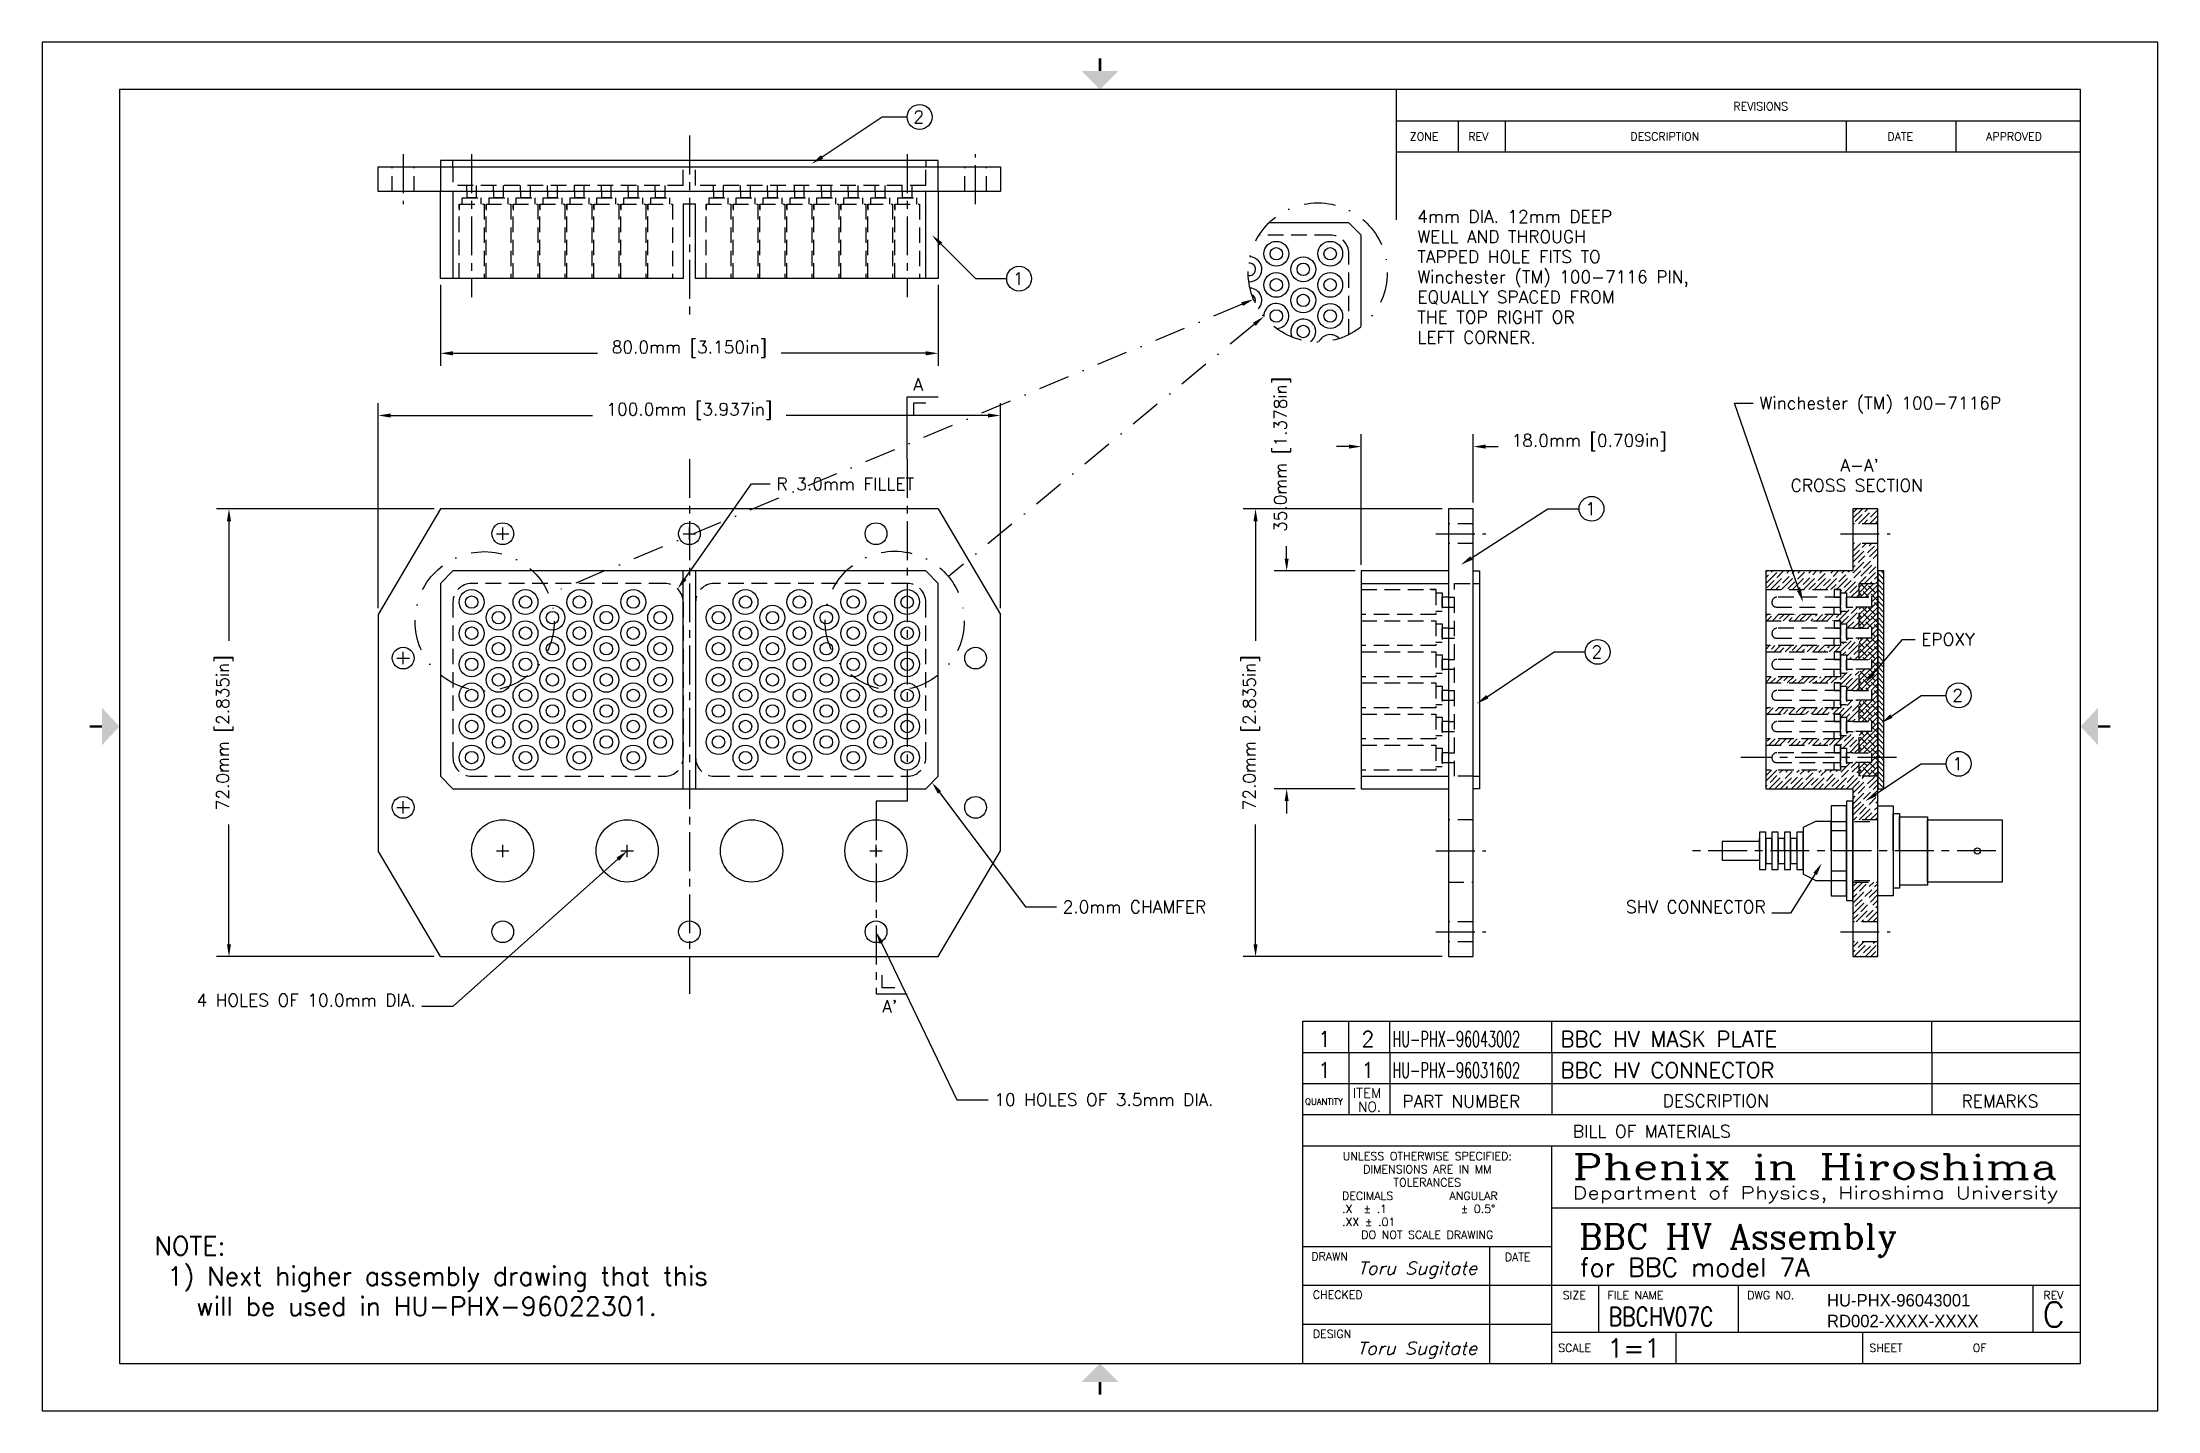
# Model space of a CAD drawing. Extents: x -170 to 170, y -120 to 100.
import ezdxf
from ezdxf.enums import TextEntityAlignment as Align

# ---------------------------------------------------------------- set-up
doc = ezdxf.new("R2010")
doc.units = 0
doc.header["$LTSCALE"] = 5
doc.header["$MEASUREMENT"] = 0
for name, pattern in [('CENTER', [2, 1.25, -0.25, 0.25, -0.25]), ('DASHDOTX2', [2, 1, -0.5, 0, -0.5]), ('HIDDENX2', [0.75, 0.5, -0.25])]:
    doc.linetypes.add(name, pattern=pattern)
doc.layers.get('0').update_dxf_attribs({"linetype": 'CONTINUOUS'})
doc.layers.get('DEFPOINTS').update_dxf_attribs({"linetype": 'CONTINUOUS'})
for name, color, linetype in [('CENTER', 7, 'CENTER'), ('CNCT_HIDDEN', 6, 'HIDDENX2'), ('CONNECTOR', 1, 'CONTINUOUS'), ('DIMENSIONS', 7, 'CONTINUOUS'), ('EPOXY', 8, 'CONTINUOUS'), ('GUIDE', 8, 'DASHDOTX2'), ('PHENIX', 7, 'CONTINUOUS')]:
    doc.layers.add(name, color=color, linetype=linetype)
doc.styles.add('ADESK2', font='romans')
doc.styles.add('ROMANC', font='romanc', dxfattribs={"height": 0.1})
doc.styles.add('SCRIPTC', font='scriptc', dxfattribs={"height": 0.1})
doc.dimstyles.get("Standard").update_dxf_attribs({"dimtxt": 0.18, "dimasz": 0.18, "dimexe": 0.18, "dimexo": 0.0625, "dimgap": 0.09, "dimtad": 0, "dimtih": 1, "dimtoh": 1, "dimdec": 4, "dimzin": 0, "dimtxsty": 'STANDARD', "dimcen": 0.09, "dimazin": 3, "dimtfac": 1, "dimtdec": 4, "dimtofl": 0, "dimtmove": 0, "dimatfit": 3, "dimtolj": 1, "dimtzin": 0})

msp = doc.modelspace()

# ---------------------------------------------------------------- texts
at = {"layer": 'DIMENSIONS'}
for s, height, style, p in [('2', 2, 'ADESK2', (-30, 87)), ('4mm DIA. 12mm DEEP', 2, 'ADESK2', (51, 71)), ('WELL AND THROUGH ', 2, 'ADESK2', (51, 67.7619)), ('TAPPED HOLE FITS TO ', 2, 'ADESK2', (51, 64.52381)), ('1', 2, 'ADESK2', (-14, 61)), ('Winchester (TM) 100-7116 PIN, ', 2, 'ADESK2', (51, 61.28571)), ('EQUALLY SPACED FROM', 2, 'ADESK2', (51, 58.04762)), ('THE TOP RIGHT OR ', 2, 'ADESK2', (51, 54.80952)), ('LEFT CORNER.', 2, 'ADESK2', (51, 51.57143)), ('A', 2, 'ADESK2', (-30, 44)), ("A-A'", 2, 'ADESK2', (119, 31)), ('R 3.0mm FILLET', 2, 'ADESK2', (-52, 28)), ('CROSS SECTION', 2, 'ADESK2', (111, 27.7619)), ('1', 2, 'ADESK2', (78, 24)), ('EPOXY', 2, 'ADESK2', (132, 3)), ('2', 2, 'ADESK2', (79, 1)), ('2', 2, 'ADESK2', (137, -6)), ('1', 2, 'ADESK2', (137, -17)), ("A'", 2, 'ADESK2', (-35, -56)), ('1', 2.5, 'ADESK2', (35, -61.5)), ('2', 2.5, 'ADESK2', (42, -61.5)), ('1', 2.5, 'ADESK2', (35, -66.5)), ('1', 2.5, 'ADESK2', (42, -66.5)), ('10 HOLES OF 3.5mm DIA.', 2, 'ADESK2', (-17, -71)), ('BBC HV Assembly', 4, 'ROMANC', (77, -94)), ('for BBC model 7A', 3, 'ADESK2', (77.13117, -98.45031))]:
    msp.add_text(s, height=height, dxfattribs=dict(at, style=style)).set_placement(p)
at = {"layer": 'DIMENSIONS', "style": 'ADESK2'}
for s, p in [('Winchester (TM) 100-7116P', (106, 41)), ('2.0mm CHAMFER', (-6, -40))]:
    msp.add_text(s, height=2, rotation=360, dxfattribs=at).set_placement(p)
for s, p in [('SHV CONNECTOR', (107, -40)), ('4 HOLES OF 10.0mm DIA.', (-110, -55))]:
    msp.add_text(s, height=2, dxfattribs=at).set_placement(p, align=Align.RIGHT)
at = {"layer": 'DIMENSIONS', "style": 'ADESK2', "width": 0.8}
msp.add_text('BBCHV07C', height=3, dxfattribs=at).set_placement((81.73743, -106.3686))
at = {"layer": 'PHENIX', "style": 'ADESK2', "width": 0.6}
for s, p in [('HU-PHX-96043002', (47, -61.5)), ('HU-PHX-96031602', (47, -66.5))]:
    msp.add_text(s, height=2.5, dxfattribs=at).set_placement(p)
at = {"layer": 'PHENIX', "style": 'ADESK2'}
for s, height, p in [('BBC HV MASK PLATE', 2.5, (74, -61.5)), ('BBC HV CONNECTOR', 2.5, (74, -66.5)), ('NOTE:', 3, (-152, -95)), (' 1) Next higher assembly drawing that this ', 3, (-152, -99.85714)), ('   will be used in HU-PHX-96022301.', 3, (-152, -104.71429)), ('C', 4, (151.48646, -106.54275)), ('1=1', 3, (81.55394, -111.45744))]:
    msp.add_text(s, height=height, dxfattribs=at).set_placement(p)
at = {"layer": 'PHENIX'}
for s, p in [('HU-PHX-96043001', (116.84601, -103.24213)), ('RD002-XXXX-XXXX', (116.84601, -106.57546))]:
    msp.add_text(s, height=2, dxfattribs=at).set_placement(p)

# ---------------------------------------------------------------- blocks, each defined once
blk = doc.blocks.new('*X3')
at = {"color": 0}
for p, q in [((126, 23.47), (127.53, 25)), ((126, 24.35), (126.62, 24.97)), ((126.4, 22.98), (127.5, 24.09)), ((126.9, 22.6), (129.3, 25)), ((127.72, 24.31), (127.72, 24.31)), ((127.94, 24.53), (128.41, 25)), ((128.67, 22.6), (130, 23.93)), ((128.83, 23.64), (129.93, 24.75)), ((126.17, 22.76), (126.17, 22.76)), ((127.78, 22.6), (128.38, 23.2)), ((128.61, 23.42), (128.61, 23.42)), ((129.71, 22.76), (130, 23.05)), ((123.37, 12), (130, 18.63)), ((126, 16.4), (129, 19.4)), ((126, 18.17), (127.23, 19.4)), ((126, 19.05), (126.17, 19.22)), ((126, 17.28), (127.06, 18.34)), ((126.84, 16.35), (127.94, 17.46)), ((127.28, 18.56), (127.28, 18.56)), ((127.5, 18.78), (128.12, 19.4)), ((128.16, 17.68), (128.16, 17.68)), ((128.38, 17.9), (129.49, 19)), ((129.27, 17.01), (130, 17.75)), ((129.71, 19.22), (129.71, 19.22)), ((112, 13.01), (113.99, 15)), ((112, 14.77), (112.23, 15)), ((112, 13.89), (112.47, 14.36)), ((112.7, 14.58), (112.7, 14.58)), ((112.76, 12), (115.76, 15)), ((112.92, 14.81), (113.11, 15)), ((113.58, 13.7), (113.58, 13.7)), ((113.8, 13.92), (114.88, 15)), ((114.53, 12), (117.53, 15)), ((114.68, 13.04), (115.79, 14.14)), ((116.01, 14.36), (116.01, 14.36)), ((116.23, 14.58), (116.65, 15)), ((116.3, 12), (119.3, 15)), ((117.11, 13.7), (118.22, 14.81)), ((118, 12.82), (119.1, 13.92)), ((118.07, 12), (121.07, 15)), ((119.32, 14.14), (119.32, 14.14)), ((119.55, 14.36), (120.18, 15)), ((119.83, 12), (122.83, 15)), ((120.43, 13.48), (121.53, 14.58)), ((121.31, 12.6), (122.42, 13.7)), ((121.6, 12), (124.6, 15)), ((121.75, 14.81), (121.75, 14.81)), ((122.64, 13.92), (122.64, 13.92)), ((122.86, 14.14), (123.72, 15)), ((123.74, 13.26), (124.85, 14.36)), ((124.64, 11.5), (130, 16.86)), ((125.07, 14.58), (125.07, 14.58)), ((125.29, 14.81), (125.49, 15)), ((125.95, 13.7), (125.95, 13.7)), ((126, 15.51), (126.4, 15.91)), ((126.17, 13.92), (127.28, 15.03)), ((126.62, 16.13), (126.62, 16.13)), ((127.06, 13.04), (128.16, 14.14)), ((127.5, 15.25), (127.5, 15.25)), ((127.72, 15.47), (128.83, 16.57)), ((127.9, 13), (130, 15.1)), ((128.38, 14.36), (128.38, 14.36)), ((128.61, 14.58), (129.71, 15.69)), ((129.05, 16.79), (129.05, 16.79)), ((129.49, 13.7), (130, 14.21)), ((129.93, 15.91), (129.93, 15.91)), ((112.03, 12.15), (112.03, 12.15)), ((112.25, 12.37), (113.36, 13.48)), ((113.65, 12), (114.24, 12.6)), ((114.46, 12.82), (114.46, 12.82)), ((115.57, 12.15), (116.67, 13.26)), ((116.89, 13.48), (116.89, 13.48)), ((117.18, 12), (117.56, 12.37)), ((117.78, 12.6), (117.78, 12.6)), ((118.95, 12), (119.99, 13.04)), ((120.21, 13.26), (120.21, 13.26)), ((120.72, 12), (120.87, 12.15)), ((121.09, 12.37), (121.09, 12.37)), ((122.49, 12), (123.3, 12.82)), ((123.52, 13.04), (123.52, 13.04)), ((124, 11.75), (124.19, 11.93)), ((124.41, 12.15), (124.41, 12.15)), ((124.63, 12.37), (125.73, 13.48)), ((125, 10.98), (125.07, 11.05)), ((125.29, 11.27), (125.29, 11.27)), ((125.51, 11.49), (126.62, 12.6)), ((125.69, 10.79), (127, 12.1)), ((126.58, 10.79), (127, 11.21)), ((126.84, 12.82), (126.84, 12.82)), ((128.79, 13), (129.05, 13.26)), ((129.27, 13.48), (129.27, 13.48)), ((129.67, 13), (130, 13.33)), ((112, 7.7), (112.3, 8)), ((112.18, 7), (112.92, 7.73)), ((113.07, 7), (114.07, 8)), ((113.14, 7.95), (113.14, 7.95)), ((114.02, 7.07), (114.02, 7.07)), ((114.24, 7.29), (114.95, 8)), ((114.83, 7), (115.83, 8)), ((115.72, 7), (116.23, 7.51)), ((116.45, 7.73), (116.45, 7.73)), ((116.6, 7), (117.6, 8)), ((116.67, 7.95), (116.72, 8)), ((117.56, 7.07), (118.49, 8)), ((118.37, 7), (119.37, 8)), ((119.25, 7), (119.55, 7.29)), ((119.77, 7.51), (119.77, 7.51)), ((119.99, 7.73), (120.25, 8)), ((120.14, 7), (121.14, 8)), ((121.02, 7), (121.98, 7.95)), ((121.9, 7), (122.9, 8)), ((122.79, 7), (122.86, 7.07)), ((123.08, 7.29), (123.08, 7.29)), ((123.3, 7.51), (123.79, 8)), ((123.67, 7), (125.88, 9.21)), ((124, 8.21), (124.29, 8.5)), ((124.19, 6.63), (125.29, 7.73)), ((124.94, 6.5), (127, 8.56)), ((125.11, 5.79), (126.17, 6.85)), ((125.51, 7.95), (125.51, 7.95)), ((125.73, 8.18), (126.77, 9.21)), ((126.4, 7.07), (126.4, 7.07)), ((126.62, 7.29), (127, 7.68)), ((123.98, 2), (126.19, 4.21)), ((124.41, 3.31), (124.59, 3.5)), ((125, 3.91), (125.3, 4.21)), ((125.29, 2.43), (126.4, 3.54)), ((126, 5.79), (127, 6.79)), ((126.62, 3.76), (126.62, 3.76)), ((126.84, 3.98), (127, 4.14)), ((126.88, 5.79), (127, 5.91)), ((112, 2.4), (112.6, 3)), ((112.7, 2.21), (112.7, 2.21)), ((112.92, 2.43), (113.49, 3)), ((113.37, 2), (114.37, 3)), ((114.25, 2), (114.9, 2.65)), ((115.13, 2.87), (115.13, 2.87)), ((115.14, 2), (116.14, 3)), ((116.23, 2.21), (117.02, 3)), ((116.9, 2), (117.9, 3)), ((117.79, 2), (118.22, 2.43)), ((118.44, 2.65), (118.44, 2.65)), ((118.66, 2.87), (118.79, 3)), ((118.67, 2), (119.67, 3)), ((119.56, 2), (120.56, 3)), ((120.44, 2), (121.44, 3)), ((121.32, 2), (121.53, 2.21)), ((121.75, 2.43), (121.75, 2.43)), ((121.98, 2.65), (122.32, 3)), ((122.21, 2), (123.21, 3)), ((123.09, 2), (123.96, 2.87)), ((124.19, 3.09), (124.19, 3.09)), ((124.36, 1.5), (124.85, 1.99)), ((125, 1.26), (127, 3.26)), ((125.07, 2.21), (125.07, 2.21)), ((125.42, 0.79), (125.73, 1.1)), ((125.95, 1.33), (125.95, 1.33)), ((126.17, 1.55), (127, 2.37)), ((126.3, 0.79), (127, 1.49)), ((112, -2.9), (112.9, -2)), ((112, -2.02), (112.02, -2)), ((112.79, -3), (113.58, -2.21)), ((113.67, -3), (114.67, -2)), ((114.68, -2.87), (114.68, -2.87)), ((114.9, -2.65), (115.56, -2)), ((115.44, -3), (116.44, -2)), ((116.32, -3), (116.89, -2.43)), ((117.11, -2.21), (117.11, -2.21)), ((117.21, -3), (118.21, -2)), ((118.22, -2.87), (119.09, -2)), ((118.98, -3), (119.98, -2)), ((119.86, -3), (120.21, -2.65)), ((120.43, -2.43), (120.43, -2.43)), ((120.65, -2.21), (120.86, -2)), ((120.74, -3), (121.74, -2)), ((121.63, -3), (122.63, -2)), ((122.51, -3), (123.51, -2)), ((123.4, -3), (123.52, -2.87)), ((123.74, -2.65), (123.74, -2.65)), ((123.96, -2.43), (124.9, -1.5)), ((124, -3.28), (126.49, -0.79)), ((124, -1.51), (124.01, -1.5)), ((124.85, -3.31), (125.95, -2.21)), ((125, -1.4), (125.07, -1.33)), ((125, -4.05), (127, -2.05)), ((125.29, -1.1), (125.29, -1.1)), ((125.51, -0.88), (125.61, -0.79)), ((125.73, -4.2), (126.84, -3.09)), ((126.17, -1.99), (126.17, -1.99)), ((126.4, -1.77), (127, -1.16)), ((124, -6.81), (124.31, -6.5)), ((124.08, -8.5), (126.79, -5.79)), ((125, -5.81), (125.02, -5.79)), ((125.07, -6.63), (125.91, -5.79)), ((125.95, -7.51), (127, -6.47)), ((126.6, -4.21), (127, -3.81)), ((112, -7.32), (112.25, -7.07)), ((112.21, -8), (113.21, -7)), ((113.09, -8), (113.14, -7.95)), ((113.36, -7.73), (113.36, -7.73)), ((113.58, -7.51), (114.09, -7)), ((113.98, -8), (114.98, -7)), ((114.86, -8), (115.57, -7.29)), ((115.74, -8), (116.74, -7)), ((115.79, -7.07), (115.79, -7.07)), ((116.67, -7.95), (116.67, -7.95)), ((116.89, -7.73), (117.63, -7)), ((117.51, -8), (118.51, -7)), ((118.4, -8), (118.88, -7.51)), ((119.1, -7.29), (119.1, -7.29)), ((119.28, -8), (120.28, -7)), ((119.32, -7.07), (119.4, -7)), ((120.21, -7.95), (121.16, -7)), ((121.05, -8), (122.05, -7)), ((121.93, -8), (122.2, -7.73)), ((122.42, -7.51), (122.42, -7.51)), ((122.64, -7.29), (122.93, -7)), ((122.81, -8), (123.81, -7)), ((123.7, -8), (124.63, -7.07)), ((124.85, -6.85), (124.85, -6.85)), ((124.97, -8.5), (125.51, -7.95)), ((125.14, -9.21), (127, -7.35)), ((125.73, -7.73), (125.73, -7.73)), ((126.02, -9.21), (126.4, -8.84)), ((126.62, -8.62), (126.62, -8.62)), ((126.84, -8.4), (127, -8.23)), ((126.91, -9.21), (127, -9.12)), ((112.03, -12.6), (112.03, -12.6)), ((112.25, -12.37), (112.63, -12)), ((112.51, -13), (113.51, -12)), ((113.4, -13), (114.24, -12.15)), ((114.28, -13), (115.28, -12)), ((115.35, -12.82), (115.35, -12.82)), ((115.57, -12.6), (116.16, -12)), ((116.05, -13), (117.05, -12)), ((116.93, -13), (117.56, -12.37)), ((117.78, -12.15), (117.78, -12.15)), ((117.81, -13), (118.81, -12)), ((118.88, -12.82), (119.7, -12)), ((119.58, -13), (120.58, -12)), ((120.47, -13), (120.87, -12.6)), ((121.09, -12.37), (121.09, -12.37)), ((121.31, -12.15), (121.47, -12)), ((121.35, -13), (122.35, -12)), ((122.23, -13), (123.23, -12)), ((123.12, -13), (124.62, -11.5)), ((124, -13), (124.19, -12.82)), ((124.39, -13.5), (127, -10.89)), ((124.41, -12.6), (124.41, -12.6)), ((124.63, -12.37), (125.73, -11.27)), ((125, -11.12), (125.33, -10.79)), ((125.29, -13.48), (125.29, -13.48)), ((125.44, -14.21), (127, -12.65)), ((125.51, -13.26), (126.62, -12.15)), ((125.95, -11.05), (125.95, -11.05)), ((126.17, -10.83), (126.21, -10.79)), ((126.4, -14.14), (127, -13.54)), ((126.84, -11.93), (126.84, -11.93)), ((112, -18.81), (113.81, -17)), ((112, -17.05), (112.05, -17)), ((112.58, -20), (115.58, -17)), ((114.35, -20), (117.35, -17)), ((116.12, -20), (119.12, -17)), ((117.89, -20), (120.89, -17)), ((119.65, -20), (122.65, -17)), ((121.42, -20), (124.92, -16.5)), ((123.19, -20), (127, -16.19)), ((124, -16.54), (124.04, -16.5)), ((125, -13.77), (125.07, -13.7)), ((125, -16.42), (125.63, -15.79)), ((125.51, -16.79), (125.51, -16.79)), ((125.73, -16.57), (126.52, -15.79)), ((112, -17.93), (112.92, -17.01)), ((112, -19.7), (112.25, -19.45)), ((112.47, -19.22), (112.47, -19.22)), ((112.7, -19), (113.8, -17.9)), ((113.58, -19.89), (114.68, -18.78)), ((114.02, -17.68), (114.02, -17.68)), ((114.24, -17.46), (114.7, -17)), ((114.9, -18.56), (114.9, -18.56)), ((115.13, -18.34), (116.23, -17.24)), ((115.23, -20), (115.57, -19.67)), ((115.79, -19.45), (115.79, -19.45)), ((116.01, -19.22), (117.11, -18.12)), ((116.45, -17.01), (116.45, -17.01)), ((117, -20), (118, -19)), ((117.34, -17.9), (117.34, -17.9)), ((117.56, -17.68), (118.23, -17)), ((118.22, -18.78), (118.22, -18.78)), ((118.44, -18.56), (119.55, -17.46)), ((118.77, -20), (118.88, -19.89)), ((119.1, -19.67), (119.1, -19.67)), ((119.32, -19.45), (120.43, -18.34)), ((119.77, -17.24), (119.77, -17.24)), ((119.99, -17.01), (120, -17)), ((120.54, -20), (121.31, -19.22)), ((120.65, -18.12), (120.65, -18.12)), ((120.87, -17.9), (121.77, -17)), ((121.53, -19), (121.53, -19)), ((121.75, -18.78), (122.86, -17.68)), ((122.42, -19.89), (122.42, -19.89)), ((122.64, -19.67), (123.74, -18.56)), ((123.08, -17.46), (123.08, -17.46)), ((123.3, -17.24), (123.54, -17)), ((123.96, -18.34), (123.96, -18.34)), ((124.07, -20), (124.63, -19.45)), ((124.19, -18.12), (125.29, -17.01)), ((124.85, -19.22), (124.85, -19.22)), ((124.96, -20), (127, -17.96)), ((125.07, -19), (126.17, -17.9)), ((125.95, -19.89), (127.06, -18.78)), ((126, -20.72), (128.72, -18)), ((126, -22.49), (130, -18.49)), ((126, -24.26), (130, -20.26)), ((126.4, -17.68), (126.4, -17.68)), ((126.62, -17.46), (127, -17.07)), ((126.84, -20.77), (127.94, -19.67)), ((127.28, -18.56), (127.28, -18.56)), ((127.5, -18.34), (127.84, -18)), ((128.16, -19.45), (128.16, -19.45)), ((128.38, -19.22), (129.49, -18.12)), ((129.05, -20.33), (129.05, -20.33)), ((129.27, -20.11), (130, -19.38)), ((126, -21.61), (126.4, -21.21)), ((126.17, -23.2), (127.28, -22.1)), ((126.62, -20.99), (126.62, -20.99)), ((127.03, -25), (130, -22.03)), ((127.06, -24.09), (128.16, -22.98)), ((127.5, -21.88), (127.5, -21.88)), ((127.72, -21.66), (128.83, -20.55)), ((128.38, -22.76), (128.38, -22.76)), ((128.61, -22.54), (129.71, -21.43)), ((128.8, -25), (130, -23.8)), ((129.27, -23.64), (129.27, -23.64)), ((129.49, -23.42), (130, -22.91)), ((129.93, -21.21), (129.93, -21.21)), ((126.14, -25), (126.62, -24.53)), ((126.84, -24.31), (126.84, -24.31)), ((127.94, -24.97), (129.05, -23.86)), ((129.68, -25), (129.93, -24.75)), ((126, -36.63), (127.63, -35)), ((126, -38.4), (129.4, -35)), ((126, -40.17), (130, -36.17)), ((126, -37.52), (126.62, -36.9)), ((126.17, -35.58), (126.75, -35)), ((126.84, -36.68), (126.84, -36.68)), ((127.06, -36.46), (128.16, -35.36)), ((127.94, -37.34), (129.05, -36.24)), ((128.38, -35.13), (128.38, -35.13)), ((128.83, -38.23), (129.93, -37.12)), ((129.27, -36.02), (129.27, -36.02)), ((129.49, -35.8), (130, -35.29)), ((126, -41.05), (126.84, -40.22)), ((126.17, -39.11), (126.17, -39.11)), ((126.4, -38.89), (127.5, -37.79)), ((126.54, -41.4), (130, -37.94)), ((127.06, -40), (127.06, -40)), ((127.28, -39.77), (128.38, -38.67)), ((127.72, -37.57), (127.72, -37.57)), ((128.16, -40.66), (129.27, -39.55)), ((128.31, -41.4), (130, -39.71)), ((128.61, -38.45), (128.61, -38.45)), ((129.19, -41.4), (130, -40.59)), ((129.49, -39.33), (129.49, -39.33)), ((129.71, -39.11), (130, -38.82)), ((127.42, -41.4), (127.72, -41.1)), ((127.94, -40.88), (127.94, -40.88)), ((126, -45.47), (126.87, -44.6)), ((126, -46.36), (126.4, -45.96)), ((126.24, -47), (128.64, -44.6)), ((126.62, -45.74), (126.62, -45.74)), ((126.84, -45.52), (127.76, -44.6)), ((127.13, -47), (127.28, -46.85)), ((127.5, -46.62), (127.5, -46.62)), ((127.72, -46.4), (128.83, -45.3)), ((128.01, -47), (130, -45.01)), ((128.89, -47), (129.71, -46.18)), ((129.05, -45.08), (129.05, -45.08)), ((129.27, -44.86), (129.53, -44.6)), ((129.78, -47), (130, -46.78)), ((129.93, -45.96), (129.93, -45.96))]:
    blk.add_line(p, q, dxfattribs=at)
blk = doc.blocks.new('PHENIX')
for p, q in [((17, 11), (0, 11)), ((0, 11), (0, 0)), ((17, 0), (17, 11)), ((16.38, 10.62), (0.62, 10.62)), ((0.62, 10.62), (0.62, 0.38)), ((10.88, 10.62), (10.88, 9.573)), ((16.38, 0.38), (16.38, 10.62)), ((10.88, 10.37), (16.38, 10.37)), ((11.38, 10.12), (11.38, 10.37)), ((11.76, 10.12), (11.76, 10.37)), ((14.5, 10.12), (14.5, 10.37)), ((15.38, 10.12), (15.38, 10.37)), ((10.88, 10.12), (16.38, 10.12)), ((10.13, 2.88), (16.38, 2.88)), ((10.13, 2.63), (10.13, 2.88)), ((10.5, 2.88), (10.5, 2.38)), ((10.829, 2.88), (10.829, 2.38)), ((12.131, 2.88), (12.131, 2.38)), ((15.184, 2.88), (15.184, 2.38)), ((10.13, 2.63), (16.38, 2.63)), ((10.13, 2.38), (10.13, 2.63)), ((10.13, 2.13), (10.13, 2.38)), ((10.13, 2.38), (16.38, 2.38)), ((10.13, 2.13), (16.38, 2.13)), ((10.13, 0.38), (10.13, 2.13)), ((12.13, 0.38), (12.13, 2.13)), ((12.13, 1.63), (16.38, 1.63)), ((10.13, 1.32), (12.13, 1.32)), ((11.63, 1.32), (11.63, 0.38)), ((10.13, 1.01), (16.38, 1.01)), ((12.51, 0.63), (12.51, 1.01)), ((13.63, 0.63), (13.63, 1.01)), ((16, 0.63), (16, 1.01)), ((10.13, 0.695), (12.13, 0.695)), ((12.13, 0.63), (16.38, 0.63)), ((13.13, 0.38), (13.13, 0.63)), ((14.63, 0.38), (14.63, 0.63)), ((0.62, 0.38), (16.38, 0.38)), ((0, 0), (17, 0))]:
    blk.add_line(p, q)
at = {"const_width": 0.02}
for points in [[(8.5, 10.87), (8.5, 10.77)], [(0.38, 5.5), (0.48, 5.5)], [(16.62, 5.5), (16.52, 5.5)], [(8.5, 0.13), (8.5, 0.23)]]:
    blk.add_lwpolyline(points, dxfattribs=at)
for points in [[(8.35, 10.77), (8.65, 10.77), (8.5, 10.62)], [(0.48, 5.35), (0.48, 5.65), (0.62, 5.5)], [(16.52, 5.35), (16.52, 5.65), (16.38, 5.5)], [(8.35, 0.23), (8.65, 0.23), (8.5, 0.38)]]:
    blk.add_solid(points)
at = {"style": 'ADESK2'}
for s, height, p in [('REVISIONS', 0.065, (13.59, 10.453)), ('ZONE', 0.065, (10.989, 10.21)), ('REV', 0.065, (11.46, 10.21)), ('DESCRIPTION', 0.065, (12.762, 10.21)), ('DATE', 0.065, (14.828, 10.21)), ('APPROVED', 0.065, (15.621, 10.21)), ('ITEM', 0.08, (10.531, 2.514)), ('QUANTITY', 0.05, (10.148, 2.46)), ('NO.', 0.08, (10.574, 2.403)), ('PART NUMBER', 0.1, (10.93, 2.437)), ('DESCRIPTION', 0.1, (13.022, 2.441)), ('REMARKS', 0.1, (15.424, 2.438)), ('BILL OF MATERIALS', 0.1, (12.3, 2.195)), ('DECIMALS', 0.065, (10.445, 1.695)), ('ANGULAR', 0.065, (11.309, 1.695)), ('.X  %%p .1', 0.065, (10.445, 1.59)), ('.XX %%p .01', 0.065, (10.445, 1.485)), ('  %%p 0.5%%d', 0.065, (11.309, 1.59)), ('DRAWN', 0.065, (10.198, 1.208)), ('DATE', 0.065, (11.753, 1.203)), ('CHECKED', 0.065, (10.21, 0.9)), ('SIZE', 0.065, (12.218, 0.896)), ('FILE NAME', 0.065, (12.579, 0.896)), ('DWG NO.', 0.065, (13.701, 0.896)), ('REV', 0.065, (16.081, 0.896)), ('DESIGN', 0.065, (10.21, 0.585)), ('SCALE', 0.065, (12.182, 0.472)), ('SHEET', 0.065, (14.683, 0.472)), ('OF', 0.065, (15.513, 0.473))]:
    blk.add_text(s, height=height, dxfattribs=at).set_placement(p)
for s, p in [('UNLESS OTHERWISE SPECIFIED:', (11.13, 2.014)), ('DIMENSIONS ARE IN MM', (11.13, 1.908)), ('TOLERANCES', (11.13, 1.803)), ('DO NOT SCALE DRAWING', (11.13, 1.382))]:
    blk.add_text(s, height=0.065, dxfattribs=at).set_placement(p, align=Align.CENTER)
for s, height, style, width, p, p2 in [('Phenix in Hiroshima', 0.2, 'ROMANC', 1.125, (12.3, 1.862), (16.2, 1.862)), ('Department of Physics, Hiroshima University', 0.1, 'ROMANC', 1.018657, (12.3, 1.701), (16.2, 1.701)), ('Toru Sugitate', 0.1, 'SCRIPTC', 1.078536, (10.571, 1.096), (11.531, 1.096)), ('Toru Sugitate', 0.1, 'SCRIPTC', 1.084561, (10.565, 0.452), (11.531, 0.452))]:
    blk.add_text(s, height=height, dxfattribs=dict(style=style, width=width)).set_placement(p, p2, align=Align.FIT)
blk = doc.blocks.new('*D4')
at = {"color": 0, "linetype": 'BYBLOCK'}
for p, q in [((-106, 56), (-106, 43)), ((-26, 56), (-26, 43)), ((-104, 45), (-80.76, 45)), ((-28, 45), (-51.24, 45))]:
    blk.add_line(p, q, dxfattribs=at)
for points in [[(-104, 45.33), (-104, 44.67), (-106, 45)], [(-28, 45.33), (-28, 44.67), (-26, 45)]]:
    blk.add_solid(points, dxfattribs=at)
at = {"layer": 'DEFPOINTS', "color": 0, "linetype": 'BYBLOCK'}
for p in [(-106, 57), (-26, 57), (-26, 45)]:
    blk.add_point(p, dxfattribs=at)
at = {"color": 0, "linetype": 'BYBLOCK', "style": 'ADESK2'}
blk.add_text('80.0mm [3.150in]', height=2, dxfattribs=at).set_placement((-66, 45), align=Align.CENTER)
blk = doc.blocks.new('*D5')
at = {"color": 0, "linetype": 'BYBLOCK'}
for p, q in [((55, 25), (23, 25)), ((25, 23), (25, 3.76)), ((25, -45), (25, -25.76)), ((55, -47), (23, -47))]:
    blk.add_line(p, q, dxfattribs=at)
for points in [[(24.67, 23), (25.33, 23), (25, 25)], [(24.67, -45), (25.33, -45), (25, -47)]]:
    blk.add_solid(points, dxfattribs=at)
at = {"layer": 'DEFPOINTS', "color": 0, "linetype": 'BYBLOCK'}
for p in [(56, 25), (25, -47), (56, -47)]:
    blk.add_point(p, dxfattribs=at)
at = {"color": 0, "linetype": 'BYBLOCK', "style": 'ADESK2'}
blk.add_text('72.0mm [2.835in]', height=2, rotation=90, dxfattribs=at).set_placement((25, -11), align=Align.CENTER)
blk = doc.blocks.new('*D6')
at = {"color": 0, "linetype": 'BYBLOCK'}
for p, q in [((40, 35), (38, 35)), ((42, 16), (42, 37)), ((60, 26), (60, 37)), ((62, 35), (64, 35))]:
    blk.add_line(p, q, dxfattribs=at)
for points in [[(40, 35.33), (40, 34.67), (42, 35)], [(62, 35.33), (62, 34.67), (60, 35)]]:
    blk.add_solid(points, dxfattribs=at)
at = {"layer": 'DEFPOINTS', "color": 0, "linetype": 'BYBLOCK'}
for p in [(60, 35), (60, 25), (42, 15)]:
    blk.add_point(p, dxfattribs=at)
at = {"color": 0, "linetype": 'BYBLOCK', "style": 'ADESK2'}
blk.add_text('18.0mm [0.709in]', height=2, dxfattribs=at).set_placement((78.62, 35), align=Align.CENTER)
blk = doc.blocks.new('*X7')
at = {"color": 0}
for p, q in [((126, 13.65), (125.83, 13.83)), ((126, 11.89), (125, 12.89)), ((126, 11), (125, 12)), ((126, 10.12), (125, 11.12)), ((126, 9.23), (125, 10.23)), ((126, 12.77), (125.38, 13.38)), ((126, 8.35), (125, 9.35)), ((126, 7.47), (125, 8.47)), ((126, 6.58), (125, 7.58)), ((126, 5.7), (125, 6.7)), ((126, 4.81), (125, 5.81)), ((126, 3.93), (125, 4.93)), ((126, 3.05), (125, 4.05)), ((126, 2.16), (125, 3.16)), ((126, 1.28), (125, 2.28)), ((126, 0.4), (125, 1.4)), ((126, -0.49), (125, 0.51)), ((126, -1.37), (125, -0.37)), ((126, -2.26), (125, -1.26)), ((126, -3.14), (125, -2.14)), ((126, -4.02), (125, -3.02)), ((126, -4.91), (125, -3.91)), ((126, -5.79), (125, -4.79)), ((126, -6.68), (125, -5.68)), ((126, -7.56), (125, -6.56)), ((126, -8.44), (125, -7.44)), ((126, -9.33), (125, -8.33)), ((126, -10.21), (125, -9.21)), ((126, -11.1), (125, -10.1)), ((126, -11.98), (125, -10.98)), ((126, -12.86), (125, -11.86)), ((126, -13.75), (125, -12.75)), ((126, -14.63), (125, -13.63)), ((125.49, -15), (125, -14.51))]:
    blk.add_line(p, q, dxfattribs=at)
blk = doc.blocks.new('*X8')
at = {"color": 0}
for p, q in [((125.83, 13.83), (125, 14.65)), ((125.38, 13.38), (125, 13.77)), ((126, 14.54), (125.54, 15)), ((126, -16.4), (125, -15.4)), ((126, -17.28), (125, -16.28)), ((126, -15.51), (125.49, -15)), ((126, -18.17), (125, -17.17)), ((126, -19.05), (125, -18.05)), ((126, -19.93), (125, -18.93)), ((125.18, -20), (125, -19.82))]:
    blk.add_line(p, q, dxfattribs=at)
blk = doc.blocks.new('*X9')
at = {"color": 0}
for p, q in [((122, 11.51), (123.49, 13)), ((122, 12.4), (122.6, 13)), ((122.42, 11.05), (122, 11.47)), ((122.16, 10.79), (124.37, 13)), ((123.3, 11.93), (122.23, 13)), ((123.56, 10.79), (122.64, 11.71)), ((123.04, 10.79), (125, 12.75)), ((124.63, 11.49), (123.52, 12.6)), ((123.93, 10.79), (125, 11.86)), ((125, 10.23), (123.96, 11.27)), ((124.19, 12.82), (124, 13)), ((124, 9.98), (125, 10.98)), ((125, 12), (124.85, 12.15)), ((125, 12.89), (124.89, 13)), ((122, 7.1), (125, 10.1)), ((122, 6.21), (125, 9.21)), ((122, 7.98), (123.23, 9.21)), ((122, 8.86), (122.35, 9.21)), ((122.42, 7.51), (122, 7.93)), ((122.86, 6.19), (122, 7.05)), ((122.46, 5.79), (125, 8.33)), ((123.3, 8.4), (122.49, 9.21)), ((123.74, 7.07), (122.64, 8.18)), ((124.19, 5.75), (123.08, 6.85)), ((123.35, 5.79), (125, 7.44)), ((124.63, 7.95), (123.52, 9.06)), ((125, 6.7), (123.96, 7.73)), ((124.19, 9.28), (124, 9.47)), ((125, 9.35), (124.41, 9.94)), ((125, 8.47), (124.85, 8.62)), ((122, 1.79), (125, 4.79)), ((122, 2.68), (123.53, 4.21)), ((122, 3.56), (122.65, 4.21)), ((122, 0.91), (125, 3.91)), ((122.86, 2.65), (122, 3.51)), ((122.42, 3.98), (122.19, 4.21)), ((122.37, 5.79), (122.2, 5.97)), ((123.74, 3.54), (123.07, 4.21)), ((125, 3.16), (123.96, 4.2)), ((124, 5.56), (125, 6.56)), ((124, 4.68), (125, 5.68)), ((124.63, 4.42), (124, 5.05)), ((125, 5.81), (124.41, 6.41)), ((125, 4.93), (124.85, 5.08)), ((122.07, 0.79), (122, 0.86)), ((123.3, 1.33), (122.2, 2.43)), ((122.95, 0.79), (122.64, 1.1)), ((122.77, 0.79), (125, 3.02)), ((124.19, 2.21), (123.08, 3.31)), ((124.63, 0.88), (123.52, 1.99)), ((123.65, 0.79), (125, 2.14)), ((124, 0.26), (125, 1.26)), ((125, -0.37), (124, 0.63)), ((124, -0.63), (125, 0.37)), ((125, 2.28), (124.41, 2.87)), ((125, 1.4), (124.85, 1.55)), ((122, -3.51), (125, -0.51)), ((122, -2.63), (123.84, -0.79)), ((122, -1.74), (122.95, -0.79)), ((122, -0.86), (122.07, -0.79)), ((122.42, -3.09), (122, -2.68)), ((122.19, -4.21), (125, -1.4)), ((123.3, -2.21), (122.2, -1.1)), ((123.74, -3.54), (122.64, -2.43)), ((122.86, -0.88), (122.77, -0.79)), ((123.07, -4.21), (125, -2.28)), ((124.63, -2.65), (123.52, -1.55)), ((124.19, -1.33), (123.65, -0.79)), ((123.95, -4.21), (125, -3.16)), ((125, -3.91), (123.96, -2.87)), ((125, -1.26), (124.41, -0.66)), ((125, -2.14), (124.85, -1.99)), ((122.65, -4.21), (122, -3.56)), ((122, -7.93), (125, -4.93)), ((122, -6.16), (122.37, -5.79)), ((122, -7.05), (123.26, -5.79)), ((122, -8.81), (125, -5.81)), ((122.42, -6.63), (122, -6.21)), ((122.49, -9.21), (125, -6.7)), ((123.74, -7.07), (122.64, -5.97)), ((123.53, -4.21), (123.08, -3.76)), ((125, -7.44), (123.96, -6.41)), ((124, -5.05), (125, -4.05)), ((124.19, -4.86), (124, -4.68)), ((124.63, -6.19), (124, -5.56)), ((125, -4.79), (124.41, -4.2)), ((125, -5.68), (124.85, -5.52)), ((122.86, -7.95), (122, -7.1)), ((123.23, -9.21), (122.2, -8.18)), ((124.19, -8.4), (123.08, -7.29)), ((123.37, -9.21), (125, -7.58)), ((124.63, -9.72), (123.52, -8.62)), ((124, -9.47), (125, -8.47)), ((124, -10.35), (125, -9.35)), ((125, -10.98), (124, -9.98)), ((125, -8.33), (124.41, -7.73)), ((125, -9.21), (124.85, -9.06)), ((122, -13.23), (125, -10.23)), ((122, -11.47), (122.68, -10.79)), ((122, -12.35), (123.56, -10.79)), ((122, -14.12), (125, -11.12)), ((122.42, -13.7), (122, -13.28)), ((122.86, -11.49), (122.16, -10.79)), ((123.3, -12.82), (122.2, -11.71)), ((123.74, -14.14), (122.64, -13.04)), ((122.79, -14.21), (125, -12)), ((124.19, -11.93), (123.08, -10.83)), ((124.63, -13.26), (123.52, -12.15)), ((123.68, -14.21), (125, -12.89)), ((125, -14.51), (123.96, -13.48)), ((125, -11.86), (124.41, -11.27)), ((125, -12.75), (124.85, -12.6)), ((122.04, -14.21), (122, -14.17)), ((122, -15.89), (122.1, -15.79)), ((122, -16.77), (122.98, -15.79)), ((122, -17.65), (123.86, -15.79)), ((122.42, -17.24), (122, -16.82)), ((122.54, -18), (125, -15.54)), ((123.74, -17.68), (122.64, -16.57)), ((123.3, -16.35), (122.74, -15.79)), ((123.42, -18), (125, -16.42)), ((124.63, -16.79), (123.62, -15.79)), ((124, -14.77), (125, -13.77)), ((124, -15.65), (124.65, -15)), ((124.19, -15.47), (124, -15.28)), ((124.6, -15), (124.41, -14.81)), ((125, -15.4), (124.6, -15)), ((124.65, -15), (125, -14.65)), ((125, -16.28), (124.85, -16.13)), ((122.3, -18), (122, -17.7)), ((123.18, -18), (123.08, -17.9)), ((124.95, -18), (123.96, -17.01)), ((124.31, -18), (125, -17.31))]:
    blk.add_line(p, q, dxfattribs=at)
blk = doc.blocks.new('*D10')
at = {"color": 0, "linetype": 'BYBLOCK'}
for p, q in [((-116, 9), (-116, 42)), ((-16, 9), (-16, 42)), ((-114, 40), (-81.57, 40)), ((-18, 40), (-50.43, 40))]:
    blk.add_line(p, q, dxfattribs=at)
for points in [[(-114, 40.33), (-114, 39.67), (-116, 40)], [(-18, 40.33), (-18, 39.67), (-16, 40)]]:
    blk.add_solid(points, dxfattribs=at)
at = {"layer": 'DEFPOINTS', "color": 0, "linetype": 'BYBLOCK'}
for p in [(-116, 40), (-116, 8), (-16, 8)]:
    blk.add_point(p, dxfattribs=at)
at = {"color": 0, "linetype": 'BYBLOCK', "style": 'ADESK2'}
blk.add_text('100.0mm [3.937in]', height=2, dxfattribs=at).set_placement((-66, 40), align=Align.CENTER)
blk = doc.blocks.new('*D11')
at = {"color": 0, "linetype": 'BYBLOCK'}
for p, q in [((-107, 25), (-142, 25)), ((-140, 23), (-140, 3.76)), ((-140, -45), (-140, -25.76)), ((-107, -47), (-142, -47))]:
    blk.add_line(p, q, dxfattribs=at)
for points in [[(-140.33, 23), (-139.67, 23), (-140, 25)], [(-140.33, -45), (-139.67, -45), (-140, -47)]]:
    blk.add_solid(points, dxfattribs=at)
at = {"layer": 'DEFPOINTS', "color": 0, "linetype": 'BYBLOCK'}
for p in [(-140, 25), (-106, 25), (-106, -47)]:
    blk.add_point(p, dxfattribs=at)
at = {"color": 0, "linetype": 'BYBLOCK', "style": 'ADESK2'}
blk.add_text('72.0mm [2.835in]', height=2, rotation=90, dxfattribs=at).set_placement((-140, -11), align=Align.CENTER)
blk = doc.blocks.new('*D12')
at = {"color": 0, "linetype": 'BYBLOCK'}
for p, q in [((30, 17), (30, 19)), ((41, 15), (28, 15)), ((41, -20), (28, -20)), ((30, -22), (30, -24))]:
    blk.add_line(p, q, dxfattribs=at)
for points in [[(29.67, 17), (30.33, 17), (30, 15)], [(29.67, -22), (30.33, -22), (30, -20)]]:
    blk.add_solid(points, dxfattribs=at)
at = {"layer": 'DEFPOINTS', "color": 0, "linetype": 'BYBLOCK'}
for p in [(30, 15), (42, 15), (42, -20)]:
    blk.add_point(p, dxfattribs=at)
at = {"color": 0, "linetype": 'BYBLOCK', "style": 'ADESK2'}
blk.add_text('35.0mm [1.378in]', height=2, rotation=90, dxfattribs=at).set_placement((30, 33.76), align=Align.CENTER)

# ---------------------------------------------------------------- dimensions: what is measured, and where the dimension line sits
at = {"layer": 'DIMENSIONS'}
dim = msp.add_linear_dim(base=(-26, 50), p1=(-106, 62), p2=(-26, 62), dimstyle='Standard', dxfattribs=at)
dim.commit()
dim.dimension.update_dxf_attribs({"geometry": '*D4', "text_midpoint": (-66, 50), "insert": (0, 5)})
for base, p1, p2, picture, middle in [((30, 15), (42, -20), (42, 15), '*D12', (30, 33.7619)), ((-140, 25), (-106, -47), (-106, 25), '*D11', (-140, -11)), ((25, -47), (56, 25), (56, -47), '*D5', (25, -11))]:
    dim = msp.add_linear_dim(base=base, p1=p1, p2=p2, angle=90, dimstyle='Standard', dxfattribs=at)
    dim.commit()
    dim.dimension.update_dxf_attribs({"geometry": picture, "text_midpoint": middle})
for base, p1, p2, picture, middle in [((-116, 40), (-16, 8), (-116, 8), '*D10', (-66, 40)), ((60, 35), (42, 15), (60, 25), '*D6', (78.61905, 35))]:
    dim = msp.add_linear_dim(base=base, p1=p1, p2=p2, dimstyle='Standard', dxfattribs=at)
    dim.commit()
    dim.dimension.update_dxf_attribs({"geometry": picture, "text_midpoint": middle})

# ---------------------------------------------------------------- linework, layer by layer
at = {"layer": 'CENTER'}
for p, q in [((-66, 85), (-66, 56)), ((-112, 82), (-112, 74)), ((-101, 82), (-101, 59)), ((-31, 82), (-31, 59)), ((-20, 74), (-20, 82)), ((-66, 33), (-66, -53)), ((-31, 33), (-31, -22)), ((54, 21), (62, 21)), ((119, 21), (127, 21)), ((128, -15), (103, -15)), ((-31, -22), (-36, -22)), ((-36, -22), (-36, -53)), ((54, -30), (62, -30)), ((144, -30), (95, -30)), ((54, -43), (62, -43)), ((119, -43), (127, -43))]:
    msp.add_line(p, q, dxfattribs=at)
at = {"layer": 'CNCT_HIDDEN'}
for p, q in [((-113.75, 76), (-113.75, 80)), ((-110.25, 76), (-110.25, 80)), ((-104, 80), (-104, 77)), ((-67, 77), (-67, 80)), ((-65, 77), (-65, 80)), ((-28, 77), (-28, 80)), ((-21.75, 76), (-21.75, 80)), ((-18.25, 76), (-18.25, 80)), ((-67, 77), (-104, 77)), ((-102.5, 75), (-99.5, 75)), ((-102.5, 74), (-102.5, 75)), ((-101.79, 76), (-101.79, 77)), ((-101.79, 76), (-101.79, 75)), ((-100.21, 75), (-101.79, 75)), ((-101, 75), (-101.79, 75)), ((-100.21, 76), (-100.21, 77)), ((-100.21, 75), (-100.21, 76)), ((-99.5, 75), (-99.5, 74)), ((-98.17, 75), (-95.17, 75)), ((-98.17, 74), (-98.17, 75)), ((-97.46, 76), (-97.46, 77)), ((-97.46, 76), (-97.46, 75)), ((-96.67, 75), (-97.46, 75)), ((-95.88, 75), (-97.46, 75)), ((-95.88, 76), (-95.88, 77)), ((-95.88, 75), (-95.88, 76)), ((-95.17, 75), (-95.17, 74)), ((-93.84, 75), (-90.84, 75)), ((-93.84, 74), (-93.84, 75)), ((-93.13, 76), (-93.13, 77)), ((-93.13, 76), (-93.13, 75)), ((-92.34, 75), (-93.13, 75)), ((-91.55, 75), (-93.13, 75)), ((-91.55, 76), (-91.55, 77)), ((-91.55, 75), (-91.55, 76)), ((-90.84, 75), (-90.84, 74)), ((-89.51, 75), (-86.51, 75)), ((-89.51, 74), (-89.51, 75)), ((-88.8, 76), (-88.8, 77)), ((-88.8, 76), (-88.8, 75)), ((-88.01, 75), (-88.8, 75)), ((-87.22, 75), (-88.8, 75)), ((-87.22, 76), (-87.22, 77)), ((-87.22, 75), (-87.22, 76)), ((-86.51, 75), (-86.51, 74)), ((-85.18, 75), (-82.18, 75)), ((-85.18, 74), (-85.18, 75)), ((-84.47, 76), (-84.47, 77)), ((-84.47, 76), (-84.47, 75)), ((-83.68, 75), (-84.47, 75)), ((-82.89, 75), (-84.47, 75)), ((-82.89, 76), (-82.89, 77)), ((-82.89, 75), (-82.89, 76)), ((-82.18, 75), (-82.18, 74)), ((-80.85, 75), (-77.85, 75)), ((-80.85, 74), (-80.85, 75)), ((-80.14, 76), (-80.14, 77)), ((-80.14, 76), (-80.14, 75)), ((-79.35, 75), (-80.14, 75)), ((-78.56, 75), (-80.14, 75)), ((-78.56, 76), (-78.56, 77)), ((-78.56, 75), (-78.56, 76)), ((-77.85, 75), (-77.85, 74)), ((-76.52, 75), (-73.52, 75)), ((-76.52, 74), (-76.52, 75)), ((-75.81, 76), (-75.81, 77)), ((-75.81, 76), (-75.81, 75)), ((-75.02, 75), (-75.81, 75)), ((-74.23, 75), (-75.81, 75)), ((-74.23, 76), (-74.23, 77)), ((-74.23, 75), (-74.23, 76)), ((-73.52, 75), (-73.52, 74)), ((-72.19, 75), (-69.19, 75)), ((-72.19, 74), (-72.19, 75)), ((-71.48, 76), (-71.48, 77)), ((-71.48, 76), (-71.48, 75)), ((-70.69, 75), (-71.48, 75)), ((-69.9, 75), (-71.48, 75)), ((-69.9, 76), (-69.9, 77)), ((-69.9, 75), (-69.9, 76)), ((-69.19, 75), (-69.19, 74)), ((-28, 77), (-65, 77)), ((-62.81, 74), (-62.81, 75)), ((-62.81, 75), (-59.81, 75)), ((-62.1, 76), (-62.1, 77)), ((-62.1, 76), (-62.1, 75)), ((-61.31, 75), (-62.1, 75)), ((-60.52, 75), (-62.1, 75)), ((-60.52, 76), (-60.52, 77)), ((-60.52, 75), (-60.52, 76)), ((-59.81, 75), (-59.81, 74)), ((-58.48, 74), (-58.48, 75)), ((-58.48, 75), (-55.48, 75)), ((-57.77, 76), (-57.77, 77)), ((-57.77, 76), (-57.77, 75)), ((-56.98, 75), (-57.77, 75)), ((-56.19, 75), (-57.77, 75)), ((-56.19, 76), (-56.19, 77)), ((-56.19, 75), (-56.19, 76)), ((-55.48, 75), (-55.48, 74)), ((-54.15, 74), (-54.15, 75)), ((-54.15, 75), (-51.15, 75)), ((-53.44, 76), (-53.44, 77)), ((-53.44, 76), (-53.44, 75)), ((-52.65, 75), (-53.44, 75)), ((-51.86, 75), (-53.44, 75)), ((-51.86, 76), (-51.86, 77)), ((-51.86, 75), (-51.86, 76)), ((-51.15, 75), (-51.15, 74)), ((-49.82, 74), (-49.82, 75)), ((-49.82, 75), (-46.82, 75)), ((-49.11, 76), (-49.11, 77)), ((-49.11, 76), (-49.11, 75)), ((-48.32, 75), (-49.11, 75)), ((-47.53, 75), (-49.11, 75)), ((-47.53, 76), (-47.53, 77)), ((-47.53, 75), (-47.53, 76)), ((-46.82, 75), (-46.82, 74)), ((-45.49, 74), (-45.49, 75)), ((-45.49, 75), (-42.49, 75)), ((-44.78, 76), (-44.78, 77)), ((-44.78, 76), (-44.78, 75)), ((-43.99, 75), (-44.78, 75)), ((-43.2, 75), (-44.78, 75)), ((-43.2, 76), (-43.2, 77)), ((-43.2, 75), (-43.2, 76)), ((-42.49, 75), (-42.49, 74)), ((-41.16, 74), (-41.16, 75)), ((-41.16, 75), (-38.16, 75)), ((-40.45, 76), (-40.45, 77)), ((-40.45, 76), (-40.45, 75)), ((-39.66, 75), (-40.45, 75)), ((-38.87, 75), (-40.45, 75)), ((-38.87, 76), (-38.87, 77)), ((-38.87, 75), (-38.87, 76)), ((-38.16, 75), (-38.16, 74)), ((-36.83, 74), (-36.83, 75)), ((-36.83, 75), (-33.83, 75)), ((-36.12, 76), (-36.12, 77)), ((-36.12, 76), (-36.12, 75)), ((-35.33, 75), (-36.12, 75)), ((-34.54, 75), (-36.12, 75)), ((-34.54, 76), (-34.54, 77)), ((-34.54, 75), (-34.54, 76)), ((-33.83, 75), (-33.83, 74)), ((-32.5, 75), (-29.5, 75)), ((-32.5, 74), (-32.5, 75)), ((-31.79, 76), (-31.79, 77)), ((-31.79, 76), (-31.79, 75)), ((-30.21, 75), (-31.79, 75)), ((-31, 75), (-31.79, 75)), ((-30.21, 76), (-30.21, 77)), ((-30.21, 75), (-30.21, 76)), ((-29.5, 75), (-29.5, 74)), ((-103, 62), (-103, 74)), ((-103, 74), (-99, 74)), ((-103, 74), (-103, 73)), ((-99, 74), (-99, 62)), ((-98.67, 62), (-98.67, 74)), ((-98.67, 74), (-94.67, 74)), ((-98.67, 74), (-98.67, 73)), ((-94.67, 74), (-94.67, 62)), ((-94.34, 62), (-94.34, 74)), ((-94.34, 74), (-90.34, 74)), ((-94.34, 74), (-94.34, 73)), ((-90.34, 74), (-90.34, 62)), ((-90.01, 62), (-90.01, 74)), ((-90.01, 74), (-86.01, 74)), ((-90.01, 74), (-90.01, 73)), ((-86.01, 74), (-86.01, 62)), ((-85.68, 62), (-85.68, 74)), ((-85.68, 74), (-81.68, 74)), ((-85.68, 74), (-85.68, 73)), ((-81.68, 74), (-81.68, 62)), ((-81.35, 62), (-81.35, 74)), ((-81.35, 74), (-77.35, 74)), ((-81.35, 74), (-81.35, 73)), ((-77.35, 74), (-77.35, 62)), ((-77.02, 62), (-77.02, 74)), ((-77.02, 74), (-73.02, 74)), ((-77.02, 74), (-77.02, 73)), ((-73.02, 74), (-73.02, 62)), ((-72.69, 62), (-72.69, 74)), ((-72.69, 74), (-68.69, 74)), ((-72.69, 74), (-72.69, 73)), ((-68.69, 74), (-68.69, 62)), ((-63.31, 62), (-63.31, 74)), ((-63.31, 74), (-59.31, 74)), ((-63.31, 74), (-63.31, 73)), ((-59.31, 74), (-59.31, 62)), ((-58.98, 62), (-58.98, 74)), ((-58.98, 74), (-54.98, 74)), ((-58.98, 74), (-58.98, 73)), ((-54.98, 74), (-54.98, 62)), ((-54.65, 62), (-54.65, 74)), ((-54.65, 74), (-50.65, 74)), ((-54.65, 74), (-54.65, 73)), ((-50.65, 74), (-50.65, 62)), ((-50.32, 62), (-50.32, 74)), ((-50.32, 74), (-46.32, 74)), ((-50.32, 74), (-50.32, 73)), ((-46.32, 74), (-46.32, 62)), ((-45.99, 62), (-45.99, 74)), ((-45.99, 74), (-41.99, 74)), ((-45.99, 74), (-45.99, 73)), ((-41.99, 74), (-41.99, 62)), ((-41.66, 62), (-41.66, 74)), ((-41.66, 74), (-37.66, 74)), ((-41.66, 74), (-41.66, 73)), ((-37.66, 74), (-37.66, 62)), ((-37.33, 62), (-37.33, 74)), ((-37.33, 74), (-33.33, 74)), ((-37.33, 74), (-37.33, 73)), ((-33.33, 74), (-33.33, 62)), ((-33, 62), (-33, 74)), ((-33, 74), (-33, 73)), ((-33, 74), (-29, 74)), ((-29, 74), (-29, 62)), ((37, 69), (25.56602, 69)), ((40, 53), (40, 66)), ((60, 22.6), (56, 22.6)), ((125, 22.6), (121, 22.6)), ((125, 21), (125, 22.6)), ((60, 19.4), (56, 19.4)), ((125, 19.4), (121, 19.4)), ((-70, 13), (-101, 13)), ((-31, 13), (-62, 13)), ((42, 12), (54, 12)), ((54, 12), (53, 12)), ((54, 12), (54, 8)), ((54, 11.5), (55, 11.5)), ((55, 11.5), (55, 8.5)), ((56, 10.79), (55, 10.79)), ((55, 10), (55, 10.79)), ((55, 9.21), (55, 10.79)), ((56, 10.79), (57, 10.79)), ((57, -18), (57, 13)), ((57, 13), (60, 13)), ((107, 12), (119, 12)), ((119, 10.79), (108.79, 10.79)), ((118, 12), (118, 10.79)), ((119, 12), (118, 12)), ((118, 10.79), (119, 10.79)), ((119, 10.79), (119, 12)), ((119, 12), (119, 8)), ((119, 11.5), (120, 11.5)), ((119, 10), (119, 11.5)), ((120, 11.5), (120, 8.5)), ((120, 9.21), (120, 10.79)), ((120, 10), (120, 10.79)), ((121, 10.79), (120, 10.79)), ((121, 10.79), (124, 10.79)), ((122, 13), (125, 13)), ((122, 10.79), (122, 13)), ((124, 10.79), (124, 9.21)), ((-104, 10), (-104, -15)), ((-67, 10), (-67, -15)), ((-65, 10), (-65, -15)), ((-28, -15), (-28, 10)), ((54, 8), (42, 8)), ((42, 7), (54, 7)), ((55, 8.5), (54, 8.5)), ((54, 7), (54, 3)), ((55, 9.21), (56, 9.21)), ((56, 9.21), (57, 9.21)), ((119, 8), (107, 8)), ((107, 7), (119, 7)), ((108, 10), (108, 9.91)), ((108.7, 9.21), (119, 9.21)), ((118, 9.21), (119, 9.21)), ((118, 8), (118, 9.21)), ((119, 8), (118, 8)), ((119, 7), (118, 7)), ((118, 7), (118, 5.79)), ((119, 8.5), (119, 10)), ((119, 9.21), (119, 8)), ((120, 8.5), (119, 8.5)), ((119, 7), (119, 3)), ((119, 5.79), (119, 7)), ((119, 7), (119, 3)), ((120, 9.21), (121, 9.21)), ((124, 9.21), (121, 9.21)), ((122, 5.79), (122, 9.21)), ((54, 6.5), (55, 6.5)), ((55, 3.5), (54, 3.5)), ((55, 6.5), (55, 3.5)), ((56, 5.79), (55, 5.79)), ((55, 5), (55, 5.79)), ((55, 4.21), (55, 5.79)), ((55, 4.21), (56, 4.21)), ((56, 5.79), (57, 5.79)), ((56, 4.21), (57, 4.21)), ((108, 5), (108, 4.91)), ((108.7, 4.21), (119, 4.21)), ((119, 5.79), (108.79, 5.79)), ((118, 5.79), (119, 5.79)), ((118, 3), (118, 4.21)), ((118, 4.21), (119, 4.21)), ((119, 6.5), (120, 6.5)), ((119, 5), (119, 6.5)), ((119, 5), (119, 5.79)), ((119, 3.5), (119, 5)), ((119, 4.21), (119, 3)), ((120, 3.5), (119, 3.5)), ((120, 6.5), (120, 3.5)), ((121, 5.79), (120, 5.79)), ((120, 4.21), (120, 5.79)), ((120, 5), (120, 5.79)), ((120, 4.21), (121, 4.21)), ((121, 5.79), (124, 5.79)), ((124, 4.21), (121, 4.21)), ((122, 0.79), (122, 4.21)), ((124, 5.79), (124, 4.21)), ((54, 3), (42, 3)), ((42, 2), (54, 2)), ((54, 2), (54, -2)), ((54, 1.5), (55, 1.5)), ((55, 1.5), (55, -1.5)), ((56, 0.79), (55, 0.79)), ((55, -0.79), (55, 0.79)), ((55, 0), (55, 0.79)), ((56, 0.79), (57, 0.79)), ((119, 3), (107, 3)), ((107, 2), (119, 2)), ((108, 0), (108, -0.09)), ((119, 0.79), (108.79, 0.79)), ((119, 3), (118, 3)), ((118, 2), (118, 0.79)), ((119, 2), (118, 2)), ((118, 0.79), (119, 0.79)), ((119, 2), (119, -2)), ((119, 0.79), (119, 2)), ((119, 2), (119, -2)), ((119, 2), (119, -2)), ((119, 1.5), (120, 1.5)), ((119, 0), (119, 1.5)), ((119, 0), (119, 0.79)), ((119, -1.5), (119, 0)), ((120, 1.5), (120, -1.5)), ((120, 0), (120, 0.79)), ((120, -0.79), (120, 0.79)), ((121, 0.79), (120, 0.79)), ((121, 0.79), (124, 0.79)), ((124, 0.79), (124, -0.79)), ((54, -2), (42, -2)), ((42, -3), (54, -3)), ((55, -1.5), (54, -1.5)), ((54, -3), (54, -7)), ((55, -0.79), (56, -0.79)), ((56, -0.79), (57, -0.79)), ((119, -2), (107, -2)), ((107, -3), (119, -3)), ((108.7, -0.79), (119, -0.79)), ((118, -0.79), (119, -0.79)), ((118, -2), (118, -0.79)), ((119, -2), (118, -2)), ((119, -3), (118, -3)), ((118, -3), (118, -4.21)), ((119, -0.79), (119, -2)), ((120, -1.5), (119, -1.5)), ((119, -3), (119, -7)), ((119, -3), (119, -7)), ((119, -4.21), (119, -3)), ((119, -3), (119, -7)), ((119, -3), (119, -7)), ((120, -0.79), (121, -0.79)), ((124, -0.79), (121, -0.79)), ((122, -4.21), (122, -0.79)), ((54, -3.5), (55, -3.5)), ((55, -6.5), (54, -6.5)), ((55, -3.5), (55, -6.5)), ((55, -5.79), (55, -4.21)), ((55, -5), (55, -4.21)), ((56, -4.21), (55, -4.21)), ((55, -5.79), (56, -5.79)), ((56, -4.21), (57, -4.21)), ((56, -5.79), (57, -5.79)), ((108, -5), (108, -5.09)), ((108.7, -5.79), (119, -5.79)), ((119, -4.21), (108.79, -4.21)), ((118, -4.21), (119, -4.21)), ((118, -7), (118, -5.79)), ((118, -5.79), (119, -5.79)), ((119, -3.5), (120, -3.5)), ((119, -5), (119, -3.5)), ((119, -5), (119, -4.21)), ((119, -6.5), (119, -5)), ((119, -5.79), (119, -7)), ((120, -6.5), (119, -6.5)), ((120, -3.5), (120, -6.5)), ((121, -4.21), (120, -4.21)), ((120, -5.79), (120, -4.21)), ((120, -5), (120, -4.21)), ((120, -5.79), (121, -5.79)), ((121, -4.21), (124, -4.21)), ((124, -5.79), (121, -5.79)), ((122, -9.21), (122, -5.79)), ((124, -4.21), (124, -5.79)), ((54, -7), (42, -7)), ((42, -8), (54, -8)), ((54, -8), (54, -12)), ((54, -8.5), (55, -8.5)), ((55, -8.5), (55, -11.5)), ((55, -10.79), (55, -9.21)), ((55, -10), (55, -9.21)), ((56, -9.21), (55, -9.21)), ((56, -9.21), (57, -9.21)), ((119, -7), (107, -7)), ((107, -8), (119, -8)), ((108, -10), (108, -10.09)), ((119, -9.21), (108.79, -9.21)), ((119, -7), (118, -7)), ((118, -8), (118, -9.21)), ((119, -8), (118, -8)), ((118, -9.21), (119, -9.21)), ((119, -8), (119, -12)), ((119, -8), (119, -12)), ((119, -9.21), (119, -8)), ((119, -8), (119, -12)), ((119, -8), (119, -12)), ((119, -8), (119, -12)), ((119, -8.5), (120, -8.5)), ((119, -10), (119, -8.5)), ((119, -10), (119, -9.21)), ((119, -11.5), (119, -10)), ((120, -8.5), (120, -11.5)), ((120, -10), (120, -9.21)), ((120, -10.79), (120, -9.21)), ((121, -9.21), (120, -9.21)), ((121, -9.21), (124, -9.21)), ((124, -9.21), (124, -10.79)), ((54, -12), (42, -12)), ((42, -13), (54, -13)), ((55, -11.5), (54, -11.5)), ((54, -13), (54, -17)), ((54, -13.5), (55, -13.5)), ((55, -10.79), (56, -10.79)), ((55, -13.5), (55, -16.5)), ((56, -10.79), (57, -10.79)), ((119, -12), (107, -12)), ((107, -13), (119, -13)), ((108.7, -10.79), (119, -10.79)), ((118, -10.79), (119, -10.79)), ((118, -12), (118, -10.79)), ((119, -12), (118, -12)), ((118, -13), (118, -14.21)), ((119, -13), (118, -13)), ((119, -10.79), (119, -12)), ((120, -11.5), (119, -11.5)), ((119, -13), (119, -17)), ((119, -13), (119, -17)), ((119, -13), (119, -17)), ((119, -14.21), (119, -13)), ((119, -13), (119, -17)), ((119, -13), (119, -17)), ((119, -13), (119, -17)), ((119, -13.5), (120, -13.5)), ((119, -15), (119, -13.5)), ((120, -10.79), (121, -10.79)), ((120, -13.5), (120, -16.5)), ((124, -10.79), (121, -10.79)), ((122, -14.21), (122, -10.79)), ((54, -17), (42, -17)), ((54, -17), (53, -17)), ((55, -16.5), (54, -16.5)), ((55, -15.79), (55, -14.21)), ((55, -15), (55, -14.21)), ((56, -14.21), (55, -14.21)), ((55, -15.79), (56, -15.79)), ((56, -14.21), (57, -14.21)), ((56, -15.79), (57, -15.79)), ((119, -17), (107, -17)), ((108, -15), (108, -15.09)), ((108.7, -15.79), (119, -15.79)), ((119, -14.21), (108.79, -14.21)), ((118, -14.21), (119, -14.21)), ((118, -17), (118, -15.79)), ((118, -15.79), (119, -15.79)), ((119, -17), (118, -17)), ((119, -15), (119, -14.21)), ((119, -16.5), (119, -15)), ((119, -15.79), (119, -17)), ((120, -16.5), (119, -16.5)), ((121, -14.21), (120, -14.21)), ((120, -15.79), (120, -14.21)), ((120, -15), (120, -14.21)), ((120, -15.79), (121, -15.79)), ((121, -14.21), (124, -14.21)), ((124, -15.79), (121, -15.79)), ((122, -18), (122, -15.79)), ((124, -14.21), (124, -15.79)), ((-101, -18), (-70, -18)), ((-62, -18), (-31, -18)), ((60, -18), (57, -18)), ((125, -18), (122, -18)), ((60, -25), (56, -25)), ((117.5, -25.25), (125, -25.25)), ((121, -25), (121, -35)), ((125, -25), (121, -25)), ((125, -30), (125, -25)), ((56, -35), (60, -35)), ((117.5, -34.75), (125, -34.75)), ((121, -35), (125, -35)), ((60, -41.4), (56, -41.4)), ((125, -41.4), (121, -41.4)), ((125, -43), (125, -41.4)), ((60, -44.6), (56, -44.6)), ((125, -44.6), (121, -44.6))]:
    msp.add_line(p, q, dxfattribs=at)
for centre, radius, start, end in [((37, 66), 3, 0, 90), ((-101, 10), 3, 90, 180), ((-70, 10), 3, 0, 90), ((-62, 10), 3, 90, 180), ((-31, 10), 3, 0, 90), ((108.79, 10), 0.79, 90, 180), ((108.7, 9.91), 0.7, 180, 270), ((108.79, 5), 0.79, 90, 180), ((108.7, 4.91), 0.7, 180, 270), ((108.79, 0), 0.79, 90, 180), ((108.7, -0.09), 0.7, 180, 270), ((108.79, -5), 0.79, 90, 180), ((108.7, -5.09), 0.7, 180, 270), ((108.79, -10), 0.79, 90, 180), ((108.7, -10.09), 0.7, 180, 270), ((-101, -15), 3, 180, 270), ((-70, -15), 3, 270, 0), ((-62, -15), 3, 180, 270), ((-31, -15), 3, 270, 0), ((108.79, -15), 0.79, 90, 180), ((108.7, -15.09), 0.7, 180, 270)]:
    msp.add_arc(centre, radius, start, end, dxfattribs=at)
at = {"layer": 'CONNECTOR'}
for p, q in [((-116, 80), (-16, 80)), ((-116, 76), (-116, 80)), ((-26, 81), (-106, 81)), ((-106, 81), (-106, 80)), ((-106, 80), (-106, 76)), ((-106, 80), (-26, 80)), ((-104, 80), (-104, 81)), ((-28, 81), (-28, 80)), ((-26, 80), (-26, 81)), ((-26, 76), (-26, 80)), ((-16, 80), (-16, 76)), ((-16, 76), (-116, 76)), ((-106, 62), (-106, 76)), ((-104, 76), (-104, 62)), ((-28, 62), (-28, 76)), ((-26, 76), (-26, 62)), ((-65, 74), (-67, 74)), ((-67, 74), (-67, 62)), ((-65, 62), (-65, 74)), ((40, 71), (27.18975, 71)), ((40, 71), (42, 69)), ((42, 54.2822), (42, 69)), ((-67, 62), (-106, 62)), ((-26, 62), (-65, 62)), ((-106, 25), (-116, 8)), ((-26, 25), (-106, 25)), ((-26, 25), (-16, 8)), ((56, 25), (56, -47)), ((60, 25), (56, 25)), ((60, 15), (60, 25)), ((121, 25), (121, 15)), ((125, 25), (121, 25)), ((125, 15), (125, 25)), ((-106, 13), (-104, 15)), ((-28, 15), (-104, 15)), ((-67, -20), (-67, 15)), ((-65, 15), (-65, -20)), ((-28, 15), (-26, 13)), ((42, 15), (42, -20)), ((56, 15), (42, 15)), ((60, -20), (60, 15)), ((60, 15), (61, 15)), ((60, -20), (60, 15)), ((61, 15), (61, -20)), ((121, 15), (107, 15)), ((107, 15), (107, -20)), ((125, -20), (125, 15)), ((125, 15), (125, -20)), ((126, 15), (125, 15)), ((126, -20), (126, 15)), ((-106, 13), (-106, -18)), ((-26, -18), (-26, 13)), ((42, 13), (56, 13)), ((60, 13), (61, 13)), ((-116, 8), (-116, -30)), ((-16, -30), (-16, 8)), ((-106, -18), (-104, -20)), ((-104, -20), (-28, -20)), ((-26, -18), (-28, -20)), ((42, -18), (56, -18)), ((42, -20), (56, -20)), ((60, -18), (61, -18)), ((60, -47), (60, -20)), ((61, -20), (60, -20)), ((107, -20), (121, -20)), ((121, -20), (121, -47)), ((125, -47), (125, -20)), ((125, -20), (126, -20)), ((120, -22.75), (117.5, -22.75)), ((117.5, -22.75), (117.5, -37.25)), ((120, -22), (120, -38)), ((121, -22), (120, -22)), ((120, -30), (120, -22.75)), ((121, -30), (121, -22)), ((125, -22.75), (127.5, -22.75)), ((125, -30), (125, -22.75)), ((127.5, -22.75), (127.5, -37.25)), ((107, -27), (106, -27)), ((106, -27), (106, -33)), ((107, -30), (107, -27)), ((108, -27), (108, -33)), ((109, -27), (108, -27)), ((109, -30), (109, -27)), ((111, -27), (110, -27)), ((110, -27), (110, -33)), ((111, -30), (111, -27)), ((112, -27), (112, -33)), ((113, -27), (112, -27)), ((115, -25.25), (113, -26.25)), ((113, -26.25), (113, -33.75)), ((113, -30), (113, -27)), ((117.5, -25.25), (115, -25.25)), ((117.5, -30), (117.5, -25.25)), ((117.5, -30), (117.5, -25.75)), ((120, -26.75), (117.5, -26.75)), ((120, -30), (120, -26.75)), ((127.5, -24), (128.5, -24)), ((127.5, -30), (127.5, -24)), ((128.5, -24), (128.5, -36)), ((128.5, -24.5), (133, -24.5)), ((128.5, -30), (128.5, -24.5)), ((133, -24.5), (133, -35.5)), ((133, -25), (145, -25)), ((133, -30), (133, -25)), ((145, -25), (145, -35)), ((-106, -47), (-116, -30)), ((-26, -47), (-16, -30)), ((56, -30), (60, -30)), ((60, -37.25), (60, -30)), ((106, -28.5), (100, -28.5)), ((100, -28.5), (100, -31.5)), ((106, -30), (106, -28)), ((106, -30), (106, -28.5)), ((107, -28), (107, -32)), ((107, -28), (107, -32)), ((107, -28), (107, -32)), ((108, -28), (107, -28)), ((107, -33), (107, -30)), ((108, -30), (108, -28)), ((109, -28), (109, -32)), ((110, -28), (109, -28)), ((109, -28), (109, -32)), ((109, -33), (109, -30)), ((110, -30), (110, -28)), ((111, -28), (111, -32)), ((112, -28), (111, -28)), ((111, -33), (111, -30)), ((112, -30), (112, -28)), ((113, -33), (113, -30)), ((120, -37.25), (120, -30)), ((120, -30), (120, -33.25)), ((121, -38), (121, -30)), ((125, -37.25), (125, -30)), ((133, -35), (133, -30)), ((100, -31.5), (106, -31.5)), ((106, -33), (107, -33)), ((107, -32), (108, -32)), ((108, -33), (109, -33)), ((109, -32), (110, -32)), ((110, -33), (111, -33)), ((111, -32), (112, -32)), ((112, -33), (113, -33)), ((115, -34.75), (113, -33.75)), ((120, -33.25), (117.5, -33.25)), ((115, -34.75), (117.5, -34.75)), ((117.5, -37.25), (120, -37.25)), ((127.5, -37.25), (125, -37.25)), ((128.5, -36), (127.5, -36)), ((133, -35.5), (128.5, -35.5)), ((145, -35), (133, -35)), ((120, -38), (121, -38)), ((-106, -47), (-66, -47)), ((-67, -47), (-26, -47)), ((56, -47), (60, -47)), ((121, -47), (125, -47))]:
    msp.add_line(p, q, dxfattribs=at)
for centre, radius in [((28.34, 66), 2), ((37, 66), 2), ((28.34, 66), 1), ((32.66987, 63.5), 2), ((37, 66), 1), ((28.34, 61), 2), ((28.34, 61), 1), ((32.66987, 63.5), 1), ((37, 61), 2), ((37, 61), 1), ((32.66987, 58.5), 2), ((32.66987, 58.5), 1), ((37, 56), 2), ((28.34, 56), 1), ((32.66987, 53.5), 1), ((37, 56), 1), ((-96, 21), 1.75), ((-96, 21), 1.75), ((-66, 21), 1.75), ((-66, 21), 1.75), ((-36, 21), 1.75), ((-36, 21), 1.75), ((-101, 10), 2), ((-101, 10), 1), ((-92.34, 10), 2), ((-92.34, 10), 1), ((-83.68, 10), 2), ((-83.68, 10), 1), ((-75.02, 10), 2), ((-75.02, 10), 1), ((-56.98, 10), 2), ((-56.98, 10), 1), ((-48.32, 10), 2), ((-48.32, 10), 1), ((-39.66, 10), 2), ((-39.66, 10), 1), ((-31, 10), 2), ((-31, 10), 1), ((-101, 5), 2), ((-96.66987, 7.5), 2), ((-96.66987, 7.5), 1), ((-92.34, 5), 2), ((-88.00987, 7.5), 2), ((-88.00987, 7.5), 1), ((-83.68, 5), 2), ((-79.34987, 7.5), 2), ((-79.34987, 7.5), 1), ((-75.02, 5), 2), ((-70.68987, 7.5), 2), ((-70.68987, 7.5), 1), ((-61.31013, 7.5), 2), ((-61.31013, 7.5), 1), ((-56.98, 5), 2), ((-52.65013, 7.5), 2), ((-52.65013, 7.5), 1), ((-48.32, 5), 2), ((-43.99013, 7.5), 2), ((-43.99013, 7.5), 1), ((-39.66, 5), 2), ((-35.33013, 7.5), 2), ((-35.33013, 7.5), 1), ((-31, 5), 2), ((-101, 5), 1), ((-96.66987, 2.5), 2), ((-96.66987, 2.5), 1), ((-92.34, 5), 1), ((-88.00987, 2.5), 2), ((-88.00987, 2.5), 1), ((-83.68, 5), 1), ((-79.34987, 2.5), 2), ((-79.34987, 2.5), 1), ((-75.02, 5), 1), ((-70.68987, 2.5), 2), ((-70.68987, 2.5), 1), ((-61.31013, 2.5), 2), ((-61.31013, 2.5), 1), ((-56.98, 5), 1), ((-52.65013, 2.5), 2), ((-52.65013, 2.5), 1), ((-48.32, 5), 1), ((-43.99013, 2.5), 2), ((-43.99013, 2.5), 1), ((-39.66, 5), 1), ((-35.33013, 2.5), 2), ((-35.33013, 2.5), 1), ((-31, 5), 1), ((-112, 1), 1.75), ((-112, 1), 1.75), ((-101, 0), 2), ((-101, 0), 1), ((-92.34, 0), 2), ((-92.34, 0), 1), ((-83.68, 0), 2), ((-83.68, 0), 1), ((-75.02, 0), 2), ((-75.02, 0), 1), ((-56.98, 0), 2), ((-56.98, 0), 1), ((-48.32, 0), 2), ((-48.32, 0), 1), ((-39.66, 0), 2), ((-39.66, 0), 1), ((-31, 0), 2), ((-31, 0), 1), ((-20, 1), 1.75), ((-20, 1), 1.75), ((-101, -5), 2), ((-96.66987, -2.5), 2), ((-96.66987, -2.5), 1), ((-92.34, -5), 2), ((-88.00987, -2.5), 2), ((-88.00987, -2.5), 1), ((-83.68, -5), 2), ((-79.34987, -2.5), 2), ((-79.34987, -2.5), 1), ((-75.02, -5), 2), ((-70.68987, -2.5), 2), ((-70.68987, -2.5), 1), ((-61.31013, -2.5), 2), ((-61.31013, -2.5), 1), ((-56.98, -5), 2), ((-52.65013, -2.5), 2), ((-52.65013, -2.5), 1), ((-48.32, -5), 2), ((-43.99013, -2.5), 2), ((-43.99013, -2.5), 1), ((-39.66, -5), 2), ((-35.33013, -2.5), 2), ((-35.33013, -2.5), 1), ((-31, -5), 2), ((-101, -5), 1), ((-96.66987, -7.5), 2), ((-96.66987, -7.5), 1), ((-92.34, -5), 1), ((-88.00987, -7.5), 2), ((-88.00987, -7.5), 1), ((-83.68, -5), 1), ((-79.34987, -7.5), 2), ((-79.34987, -7.5), 1), ((-75.02, -5), 1), ((-70.68987, -7.5), 2), ((-70.68987, -7.5), 1), ((-61.31013, -7.5), 2), ((-61.31013, -7.5), 1), ((-56.98, -5), 1), ((-52.65013, -7.5), 2), ((-52.65013, -7.5), 1), ((-48.32, -5), 1), ((-43.99013, -7.5), 2), ((-43.99013, -7.5), 1), ((-39.66, -5), 1), ((-35.33013, -7.5), 2), ((-35.33013, -7.5), 1), ((-31, -5), 1), ((-101, -10), 2), ((-101, -10), 1), ((-92.34, -10), 2), ((-92.34, -10), 1), ((-83.68, -10), 2), ((-83.68, -10), 1), ((-75.02, -10), 2), ((-75.02, -10), 1), ((-56.98, -10), 2), ((-56.98, -10), 1), ((-48.32, -10), 2), ((-48.32, -10), 1), ((-39.66, -10), 2), ((-39.66, -10), 1), ((-31, -10), 2), ((-31, -10), 1), ((-101, -15), 2), ((-96.66987, -12.5), 2), ((-96.66987, -12.5), 1), ((-92.34, -15), 2), ((-88.00987, -12.5), 2), ((-88.00987, -12.5), 1), ((-83.68, -15), 2), ((-79.34987, -12.5), 2), ((-79.34987, -12.5), 1), ((-75.02, -15), 2), ((-70.68987, -12.5), 2), ((-70.68987, -12.5), 1), ((-61.31013, -12.5), 2), ((-61.31013, -12.5), 1), ((-56.98, -15), 2), ((-52.65013, -12.5), 2), ((-52.65013, -12.5), 1), ((-48.32, -15), 2), ((-43.99013, -12.5), 2), ((-43.99013, -12.5), 1), ((-39.66, -15), 2), ((-35.33013, -12.5), 2), ((-35.33013, -12.5), 1), ((-31, -15), 2), ((-101, -15), 1), ((-92.34, -15), 1), ((-83.68, -15), 1), ((-75.02, -15), 1), ((-56.98, -15), 1), ((-48.32, -15), 1), ((-39.66, -15), 1), ((-31, -15), 1), ((-112, -23), 1.75), ((-112, -23), 1.75), ((-20, -23), 1.75), ((-20, -23), 1.75), ((-96, -30), 5), ((-76, -30), 5), ((-56, -30), 5), ((-36, -30), 5), ((141, -30), 0.5), ((-96, -43), 1.75), ((-96, -43), 1.75), ((-66, -43), 1.75), ((-66, -43), 1.75), ((-36, -43), 1.75), ((-36, -43), 1.75)]:
    msp.add_circle(centre, radius, dxfattribs=at)
for centre, radius, start, end in [((24.00987, 63.5), 2, 267.4379282, 87.3522778), ((24.00987, 63.5), 1, 259.6451439, 95.1450621), ((24.00987, 58.5), 2, 317.2102393, 87.3238791), ((24.00987, 58.5), 1, 338.0851331, 66.4489853), ((28.34, 56), 2, 270.759535, 182.0920819), ((32.66987, 53.5), 2, 305.891906, 206.545601), ((37, 51), 2, 43.1624706, 155.7621738)]:
    msp.add_arc(centre, radius, start, end, dxfattribs=at)
at = {"layer": 'DIMENSIONS'}
for p, q in [((-44.66707, 81.57768), (-35, 88)), ((-35, 88), (-31, 88)), ((-25.58579, 67.58579), (-20, 62)), ((-20, 62), (-15, 62)), ((-31, 33), (-31, 43)), ((-31, 43), (-26, 43)), ((-28, 42), (-30, 42)), ((-30, 42), (-30, 40)), ((112.34984, 11.89137), (102, 42)), ((102, 42), (105, 42)), ((-66.72762, 13.75688), (-56, 29)), ((-56, 29), (-53, 29)), ((59.68236, 17.08152), (72, 25)), ((72, 25), (77, 25)), ((-97, 21), (-95, 21)), ((-96, 20), (-96, 22)), ((-67, 21), (-65, 21)), ((-66, 20), (-66, 22)), ((124.30158, -1.48149), (129, 4)), ((129, 4), (131, 4)), ((-113, 1), (-111, 1)), ((-112, 0), (-112, 2)), ((62.24977, -5.20788), (73, 2)), ((73, 2), (78, 2)), ((127.19443, -8.32223), (132, -5)), ((132, -5), (136, -5)), ((124.6641, -20.8906), (132, -16)), ((132, -16), (136, -16)), ((-113, -23), (-111, -23)), ((-112, -24), (-112, -22)), ((-25.8, -20.6), (-12, -39)), ((-97, -30), (-95, -30)), ((-96, -31), (-96, -29)), ((-77, -30), (-75, -30)), ((-76, -31), (-76, -29)), ((-37, -30), (-35, -30)), ((-36, -31), (-36, -29)), ((-77.49188, -31.33203), (-104, -55)), ((114.94, -33.696), (111, -40)), ((-12, -39), (-7, -39)), ((111, -40), (108, -40)), ((-35.13237, -44.802), (-23, -70)), ((-35, -52), (-35, -50)), ((-36, -53), (-31, -53)), ((-33, -52), (-35, -52)), ((-104, -55), (-109, -55)), ((-23, -70), (-18, -70))]:
    msp.add_line(p, q, dxfattribs=at)
for centre in [(-29, 88), (-13, 62), (79, 25), (80, 2), (138, -5), (138, -16)]:
    msp.add_circle(centre, 2, dxfattribs=at)
for points in [[(-44.48262, 81.30003), (-44.85153, 81.85532), (-46.33295, 80.47095)], [(-25.82149, 67.35008), (-25.35008, 67.82149), (-27, 69)], [(59.86261, 16.80112), (59.5021, 17.36191), (58, 16)], [(-66.45503, 13.56504), (-67.00022, 13.94873), (-67.87868, 12.12132)], [(112.66507, 11.99973), (112.03461, 11.78301), (113, 10)], [(124.55467, -1.69842), (124.0485, -1.26456), (123, -3)], [(62.4354, -5.48474), (62.06413, -4.93102), (60.5886, -6.32166)], [(127.38399, -8.59642), (127.00488, -8.04804), (125.5493, -9.45956)], [(-26.06667, -20.8), (-25.53333, -20.4), (-27, -19)], [(124.849, -21.16795), (124.4792, -20.61325), (123, -22)], [(-77.71388, -31.08339), (-77.26987, -31.58068), (-76, -30)], [(114.65734, -33.51933), (115.22267, -33.87266), (116, -32)], [(-35.4327, -44.94661), (-34.83203, -44.6574), (-36, -43)]]:
    msp.add_solid(points, dxfattribs=at)
at = {"layer": 'GUIDE'}
for p, q in [((22.84235, 57.90952), (-88.59834, 11.24867)), ((24.79833, 54.65453), (-24.36956, 14.10742))]:
    msp.add_line(p, q, dxfattribs=at)
for centre in [(35, 63), (-98.91117, 6.93063), (-33, 7)]:
    msp.add_circle(centre, 11.18034, dxfattribs=at)
for points in [[(22.71361, 58.21699), (22.97109, 57.60205), (24.68717, 58.68196)], [(24.58626, 54.9117), (25.01041, 54.39736), (26.34133, 55.92699)]]:
    msp.add_solid(points, dxfattribs=at)
at = {"layer": 'PHENIX'}
for p, q in [((32.6, -62.4), (32.6, -57.4)), ((32.6, -57.4), (157.6, -57.4)), ((40, -62.4), (40, -57.4)), ((46.57007, -62.4), (46.57007, -57.4)), ((72.61339, -62.4), (72.61339, -57.4)), ((133.67652, -62.4), (133.67652, -57.4))]:
    msp.add_line(p, q, dxfattribs=at)

# ---------------------------------------------------------------- block references
at = {"layer": 'CNCT_HIDDEN'}
for name, p in [('*X3', (-5, 0)), ('*X8', (0, 0)), ('*X7', (0, 0))]:
    msp.add_blockref(name, p, dxfattribs=at)
at = {"layer": 'EPOXY'}
msp.add_blockref('*X9', (0, 0), dxfattribs=at)
at = {"layer": 'PHENIX', "xscale": 20, "yscale": 20, "zscale": 20}
msp.add_blockref('PHENIX', (-170, -120), dxfattribs=at)

msp.set_redraw_order([(e.dxf.handle, doc.entitydb.next_handle()) for e in msp.query("TEXT MTEXT ATTDEF DIMENSION ARC_DIMENSION")])  # texts and dimensions are drawn at this point

doc.saveas('drawing.dxf')
